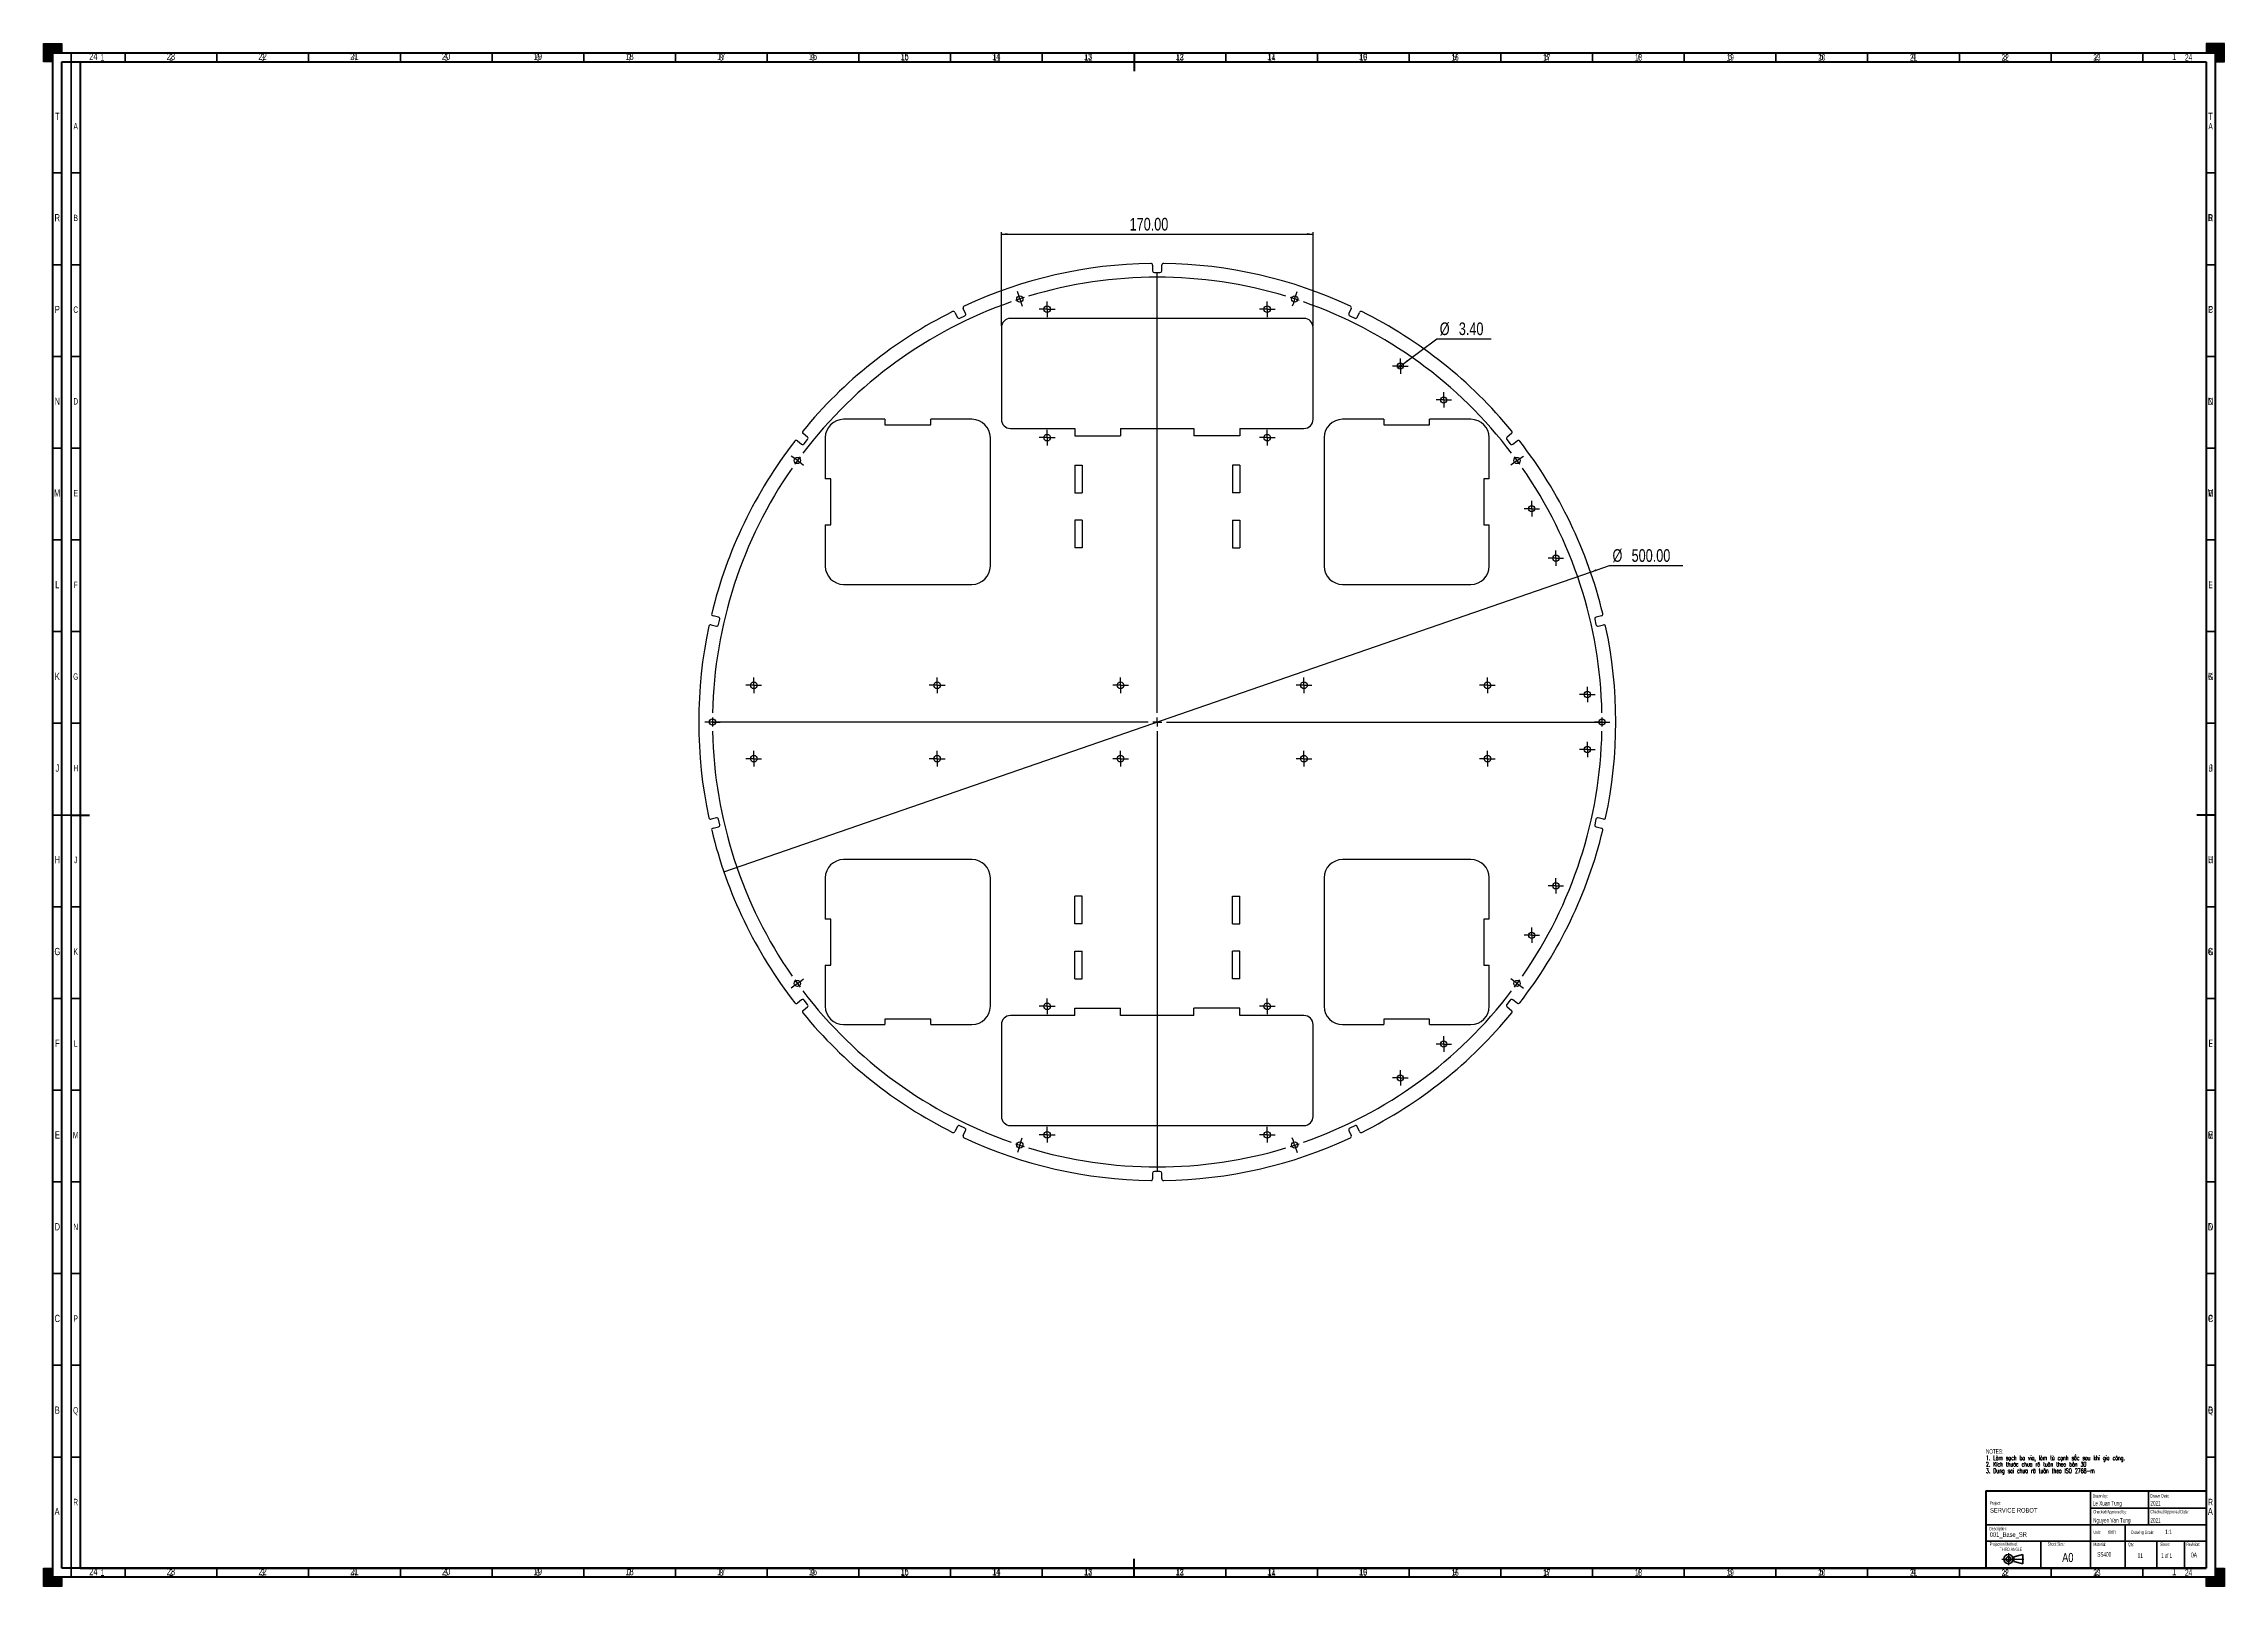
# Model space of a CAD drawing. Header units: millimetres. Extents: x 0 to 1189, y 0 to 841.
import ezdxf

# ---------------------------------------------------------------- set-up
doc = ezdxf.new("R2010")
doc.units = ezdxf.units.MM
doc.layers.add('BORDER', color=7, linetype='Continuous')
doc.layers.add('TRIM', color=7, linetype='Continuous')
doc.styles.add('SLDTEXTSTYLE0', font='TXT', dxfattribs={"width": 0.605})
doc.styles.add('SLDTEXTSTYLE1', font='TXT', dxfattribs={"width": 0.57})
doc.styles.add('SLDTEXTSTYLE2', font='TXT', dxfattribs={"width": 0.75})
doc.styles.add('SLDTEXTSTYLE3', font='TXT', dxfattribs={"width": 0.605, "bigfont": 'bigfont'})
doc.dimstyles.new('SLDDIMSTYLE0', dxfattribs={"dimtxt": 6.879167, "dimasz": 3.302, "dimexe": 0, "dimexo": 0.0625, "dimgap": 1.719792, "dimtad": 0, "dimtih": 1, "dimtoh": 1, "dimrnd": 1e-09, "dimzin": 4, "dimdsep": 46, "dimtxsty": 'SLDTEXTSTYLE2', "dimblk1": 'NONE', "dimsah": 1, "dimcen": 0, "dimadec": 0, "dimazin": 1, "dimtfac": 1, "dimtmove": 0, "dimatfit": 3, "dimldrblk": 'NONE', "dimfxl": 1, "dimfrac": 2, "dimtolj": 1, "dimtzin": 12, "dimarcsym": 0})
doc.dimstyles.new('SLDDIMSTYLE1', dxfattribs={"dimtxt": 6.879167, "dimasz": 3.302, "dimexe": 0, "dimexo": 0.0625, "dimgap": 1.719792, "dimtad": 1, "dimrnd": 1e-09, "dimzin": 4, "dimdsep": 46, "dimtxsty": 'SLDTEXTSTYLE2', "dimsah": 1, "dimcen": 0.09, "dimadec": 0, "dimazin": 1, "dimtfac": 1, "dimtofl": 0, "dimtmove": 0, "dimatfit": 3, "dimfxl": 1, "dimfrac": 2, "dimtolj": 1, "dimtzin": 12, "dimarcsym": 0})
doc.dimstyles.new('SLDDIMSTYLE2', dxfattribs={"dimtxt": 6.879167, "dimasz": 3.302, "dimexe": 0, "dimexo": 0.0625, "dimgap": 1.719792, "dimtad": 0, "dimtih": 1, "dimtoh": 1, "dimrnd": 1e-09, "dimzin": 4, "dimdsep": 46, "dimtxsty": 'SLDTEXTSTYLE2', "dimblk1": 'NONE', "dimsah": 1, "dimcen": 0, "dimadec": 0, "dimazin": 1, "dimtfac": 1, "dimtmove": 0, "dimatfit": 3, "dimldrblk": 'NONE', "dimfxl": 1, "dimfrac": 2, "dimtolj": 1, "dimtzin": 12, "dimarcsym": 0})

msp = doc.modelspace()

# ---------------------------------------------------------------- texts
at = {"color": 7, "linetype": 'Continuous', "lineweight": 0, "attachment_point": 2, "style": 'SLDTEXTSTYLE2'}
for s, insert, char_height in [('24', (27.17, 836.06), 3.9688), ('23', (69.42, 836.06), 3.9688), ('22', (119.42, 836.06), 3.9688), ('21', (169.42, 836.06), 3.9688), ('20', (219.42, 836.06), 3.9688), ('19', (269.42, 836.06), 3.9688), ('18', (319.42, 836.06), 3.9688), ('17', (369.42, 836.06), 3.9688), ('16', (419.42, 836.06), 3.9688), ('15', (469.42, 836.06), 3.9688), ('14', (519.42, 836.06), 3.9688), ('13', (569.42, 836.06), 3.9688), ('12', (619.42, 836.06), 3.9688), ('11', (669.42, 836.06), 3.9688), ('10', (719.42, 836.06), 3.9688), ('9', (769.46, 836.06), 3.969), ('8', (819.46, 836.06), 3.969), ('7', (869.46, 836.06), 3.969), ('6', (919.46, 836.06), 3.969), ('5', (969.46, 836.06), 3.969), ('4', (1019.46, 836.06), 3.969), ('3', (1069.46, 836.06), 3.969), ('2', (1119.46, 836.06), 3.969), ('1', (1161.71, 836.06), 3.969), ('T', (7.488, 803.31), 3.969), ('T', (1181.488, 803.31), 3.969), ('R', (7.444, 748.06), 3.969), ('R', (1181.444, 748.06), 3.969), ('P', (7.485, 698.06), 3.969), ('P', (1181.485, 698.06), 3.969), ('N', (7.464, 648.06), 3.969), ('N', (1181.464, 648.06), 3.969), ('M', (7.362, 598.06), 3.969), ('M', (1181.362, 598.06), 3.969), ('L', (7.455, 548.06), 3.969), ('L', (1181.455, 548.06), 3.969), ('K', (7.489, 498.06), 3.969), ('K', (1181.489, 498.06), 3.969), ('J', (7.465, 448.06), 3.969), ('J', (1181.465, 448.06), 3.969), ('H', (7.49, 398.06), 3.969), ('H', (1181.49, 398.06), 3.969), ('G', (7.487, 348.06), 3.969), ('G', (1181.487, 348.06), 3.969), ('F', (7.458, 298.06), 3.969), ('F', (1181.458, 298.06), 3.969), ('E', (7.508, 248.06), 3.969), ('E', (1181.508, 248.06), 3.969), ('D', (7.453, 198.06), 3.969), ('D', (1181.453, 198.06), 3.969), ('C', (7.459, 148.06), 3.969), ('C', (1181.459, 148.06), 3.969), ('B', (7.471, 98.06), 3.969), ('B', (1181.471, 98.06), 3.969), ('A', (7.34, 42.81), 3.969), ('A', (1181.34, 42.81), 3.969), ('24', (27.17, 10.06), 3.9688), ('23', (69.42, 10.06), 3.9688), ('22', (119.42, 10.06), 3.9688), ('21', (169.42, 10.06), 3.9688), ('20', (219.42, 10.06), 3.9688), ('19', (269.42, 10.06), 3.9688), ('18', (319.42, 10.06), 3.9688), ('17', (369.42, 10.06), 3.9688), ('16', (419.42, 10.06), 3.9688), ('15', (469.42, 10.06), 3.9688), ('14', (519.42, 10.06), 3.9688), ('13', (569.42, 10.06), 3.9688), ('12', (619.42, 10.06), 3.9688), ('11', (669.42, 10.06), 3.9688), ('10', (719.42, 10.06), 3.9688), ('9', (769.46, 10.06), 3.969), ('8', (819.46, 10.06), 3.969), ('7', (869.46, 10.06), 3.969), ('6', (919.46, 10.06), 3.969), ('5', (969.46, 10.06), 3.969), ('4', (1019.46, 10.06), 3.969), ('3', (1069.46, 10.06), 3.969), ('2', (1119.46, 10.06), 3.969), ('1', (1161.71, 10.06), 3.969)]:
    msp.add_mtext(s, dxfattribs=dict(at, insert=insert, char_height=char_height))
at = {"layer": 'BORDER', "color": 7, "char_height": 3.5, "attachment_point": 2, "style": 'SLDTEXTSTYLE0'}
for s, insert in [('1', (32.063, 835.239)), ('2', (69.5, 835.239)), ('3', (119.502, 835.236)), ('4', (169.494, 835.236)), ('5', (219.5, 835.236)), ('6', (269.501, 835.236)), ('7', (319.504, 835.236)), ('8', (369.501, 835.236)), ('9', (419.501, 835.236)), ('10', (469.566, 835.236)), ('11', (519.627, 835.236)), ('12', (569.563, 835.236)), ('13', (619.566, 835.236)), ('14', (669.557, 835.274)), ('15', (719.564, 835.274)), ('16', (769.564, 835.274)), ('17', (819.567, 835.274)), ('18', (869.564, 835.274)), ('19', (919.565, 835.274)), ('20', (969.502, 835.274)), ('21', (1019.563, 835.274)), ('22', (1069.5, 835.274)), ('23', (1119.502, 835.274)), ('24', (1169.494, 835.274)), ('A', (17.481, 797.739)), ('A', (1181.481, 797.739)), ('B', (17.52, 747.739)), ('B', (1181.52, 747.739)), ('C', (17.487, 697.739)), ('C', (1181.487, 697.739)), ('D', (17.499, 647.739)), ('D', (1181.499, 647.739)), ('E', (17.522, 597.739)), ('E', (1181.522, 597.739)), ('F', (17.492, 547.739)), ('F', (1181.492, 547.739)), ('G', (17.471, 497.739)), ('G', (1181.471, 497.739)), ('H', (17.509, 447.739)), ('H', (1181.509, 447.739)), ('J', (17.531, 397.739)), ('J', (1181.531, 397.739)), ('K', (17.505, 347.739)), ('K', (1181.505, 347.739)), ('L', (17.508, 297.739)), ('L', (1181.508, 297.739)), ('M', (17.456, 247.739)), ('M', (1181.456, 247.739)), ('N', (17.507, 197.739)), ('N', (1181.507, 197.739)), ('P', (17.518, 147.739)), ('P', (1181.518, 147.739)), ('Q', (17.46, 97.739)), ('Q', (1181.46, 97.739)), ('R', (17.488, 47.739)), ('R', (1181.488, 47.739)), ('1', (32.063, 9.239)), ('2', (69.5, 9.239)), ('3', (119.502, 9.267)), ('4', (169.494, 9.221)), ('5', (219.5, 9.271)), ('6', (269.501, 9.221)), ('7', (319.504, 9.271)), ('8', (369.501, 9.271)), ('9', (419.501, 9.221)), ('10', (469.566, 9.221)), ('11', (519.627, 9.271)), ('12', (569.563, 9.275)), ('13', (619.566, 9.292)), ('14', (669.557, 9.236)), ('15', (719.564, 9.292)), ('16', (769.564, 9.291)), ('17', (819.567, 9.232)), ('18', (869.564, 9.257)), ('19', (919.565, 9.257)), ('20', (969.502, 9.257)), ('21', (1019.563, 9.257)), ('22', (1069.5, 9.231)), ('23', (1119.502, 9.231)), ('24', (1169.494, 9.231))]:
    msp.add_mtext(s, dxfattribs=dict(at, insert=insert))
at = {"layer": 'BORDER'}
for s, insert, char_height, attachment_point, style in [('Drawn by:', (1117.254, 50.222), 1.8, 1, 'SLDTEXTSTYLE0'), ('Drawn Date:', (1148.649, 50.285), 1.85208, 1, 'SLDTEXTSTYLE0'), ('Project:', (1061.006, 46.327), 1.8, 1, 'SLDTEXTSTYLE0'), ('SERVICE ROBOT', (1061.234, 42.727), 2.5, 1, 'SLDTEXTSTYLE2'), ('Le Xuan Tung', (1117.254, 46.561), 2.5, 1, 'SLDTEXTSTYLE0'), ('Checked/Approved by:', (1117.442, 41.578), 1.8, 1, 'SLDTEXTSTYLE0'), ('Nguyen Van Tung', (1117.442, 37.248), 2.5, 1, 'SLDTEXTSTYLE0'), ('Checked/Approved Date:', (1148.649, 41.64), 1.85208, 1, 'SLDTEXTSTYLE0'), ('2021', (1148.649, 46.561), 2.5, 1, 'SLDTEXTSTYLE0'), ('2021', (1148.649, 37.248), 2.5, 1, 'SLDTEXTSTYLE0'), ('Description:', (1060.904, 32.384), 1.8, 1, 'SLDTEXTSTYLE0'), ('001_Base_SR', (1061.083, 29.503), 2.5, 1, 'SLDTEXTSTYLE2'), ('Sheet Size:', (1097.264, 23.987), 1.8, 2, 'SLDTEXTSTYLE0'), ('Material:', (1117.613, 23.844), 1.8, 1, 'SLDTEXTSTYLE0'), ('Unit:', (1117.646, 30.373), 1.8521, 1, 'SLDTEXTSTYLE0'), ('mm', (1125.567, 31.004), 2.5, 1, 'SLDTEXTSTYLE0'), ('Qty:', (1136.484, 23.844), 1.8, 1, 'SLDTEXTSTYLE0'), ('Drawing Scale:', (1138.172, 30.373), 1.85208, 1, 'SLDTEXTSTYLE0'), ('Sheet:', (1153.947, 23.844), 1.8, 1, 'SLDTEXTSTYLE0'), ('1:1', (1156.776, 31.004), 2.5, 1, 'SLDTEXTSTYLE0'), ('Revision:', (1168.356, 23.844), 1.8, 1, 'SLDTEXTSTYLE0'), ('A0', (1103.619, 18.24), 5, 2, 'SLDTEXTSTYLE2'), ('SS400', (1119.705, 18.697), 2.5, 1, 'SLDTEXTSTYLE0'), ('01', (1141.727, 18.033), 2.5, 1, 'SLDTEXTSTYLE0'), ('1 of 1', (1154.537, 18.033), 2.5, 1, 'SLDTEXTSTYLE1'), ('0A', (1170.811, 18.449), 2.6458, 1, 'SLDTEXTSTYLE0')]:
    msp.add_mtext(s, dxfattribs=dict(at, insert=insert, char_height=char_height, attachment_point=attachment_point, style=style))

# ---------------------------------------------------------------- blocks, each defined once
blk = doc.blocks.new('SW_NOTE_0')
at = {"layer": 'BORDER', "color": 0, "char_height": 1.8, "attachment_point": 1, "style": 'SLDTEXTSTYLE0'}
for s, insert in [('Projection Method:', (0, 2.3)), ('THIRD ANGLE', (5.4, -0.5))]:
    blk.add_mtext(s, dxfattribs=dict(at, insert=insert))
blk = doc.blocks.new('SW_NOTE_1')
at = {"layer": 'BORDER', "color": 0, "char_height": 2.5, "attachment_point": 1}
for s, insert, style in [('NOTES:', (0, 3.2), 'SLDTEXTSTYLE0'), ('1. Làm sạch ba via, làm tù cạnh sắc sau khi gia công.', (0, -0.3), 'SLDTEXTSTYLE3'), ('2. Kích thước chưa rõ tuân theo bản 3D', (0, -3.8), 'SLDTEXTSTYLE3'), ('3. Dung sai chưa rõ tuân theo ISO 2768-m', (0, -7.3), 'SLDTEXTSTYLE3')]:
    blk.add_mtext(s, dxfattribs=dict(at, insert=insert, style=style))
blk = doc.blocks.new('_D')
at = {"layer": 'BORDER'}
for p, q in [((370.9, 389.5), (843.4, 552.9)), ((843.4, 552.9), (853.8, 556.5)), ((853.8, 556.5), (893.8, 556.5))]:
    blk.add_line(p, q, dxfattribs=at)
blk.add_solid([(843.4, 552.9), (846.7, 553.5), (846.4, 554.5)], dxfattribs=at)
at = {"layer": 'BORDER', "char_height": 6.88, "attachment_point": 1, "style": 'SLDTEXTSTYLE2'}
for s, insert in [('%%c', (855.4, 565.4)), ('500.00', (865.8, 565.4))]:
    blk.add_mtext(s, dxfattribs=dict(at, insert=insert))
blk = doc.blocks.new('_NONE')
blk = doc.blocks.new('_D_1')
at = {"layer": 'BORDER'}
for p, q in [((522.2, 687.2), (522.2, 738.2)), ((522.2, 737.2), (692.2, 737.2)), ((692.2, 687.2), (692.2, 738.2))]:
    blk.add_line(p, q, dxfattribs=at)
for points in [[(522.2, 737.2), (525.5, 736.7), (525.5, 737.7)], [(692.2, 737.2), (688.9, 737.7), (688.9, 736.7)]]:
    blk.add_solid(points, dxfattribs=at)
at = {"layer": 'BORDER', "insert": (592.1, 746), "char_height": 6.88, "attachment_point": 1, "style": 'SLDTEXTSTYLE2'}
blk.add_mtext('170.00', dxfattribs=at)
blk = doc.blocks.new('_D_2')
at = {"layer": 'BORDER'}
for p, q in [((741.1, 666.2), (759.6, 680.1)), ((759.6, 680.1), (789.3, 680.1)), ((738.4, 664.2), (741.1, 666.2))]:
    blk.add_line(p, q, dxfattribs=at)
blk.add_solid([(741.1, 666.2), (744, 667.8), (743.4, 668.6)], dxfattribs=at)
at = {"layer": 'BORDER', "char_height": 6.88, "attachment_point": 1, "style": 'SLDTEXTSTYLE2'}
for s, insert in [('%%c', (761.2, 689)), ('3.40', (771.6, 689))]:
    blk.add_mtext(s, dxfattribs=dict(at, insert=insert))
blk = doc.blocks.new('SW_CENTERMARKSYMBOL_0')
at = {"layer": 'BORDER', "color": 0}
for p, q in [((196.2, 147.5), (196.2, 387.5)), ((120.5, 375.5), (120, 377.2)), ((121.2, 373.2), (120.5, 375.5)), ((121.2, 373.2), (122, 370.8)), ((122, 370.8), (122.5, 369.2)), ((270.4, 370.8), (269.8, 369.2)), ((271.1, 373.2), (270.4, 370.8)), ((271.1, 373.2), (271.9, 375.5)), ((271.9, 375.5), (272.4, 377.2)), ((-2, 286.5), (-3.4, 287.5)), ((0, 285.1), (-2, 286.5)), ((392.4, 285.1), (394.4, 286.5)), ((394.4, 286.5), (395.8, 287.5)), ((0, 285.1), (2, 283.6)), ((2, 283.6), (3.4, 282.6)), ((390.4, 283.6), (389, 282.6)), ((392.4, 285.1), (390.4, 283.6)), ((196.2, 142.5), (196.2, 145)), ((-48.8, 142.5), (-50.5, 142.5)), ((191.2, 142.5), (-48.8, 142.5)), ((-46.3, 142.5), (-48.8, 142.5)), ((-46.3, 142.5), (-43.8, 142.5)), ((-43.8, 142.5), (-42.1, 142.5)), ((196.2, 142.5), (193.7, 142.5)), ((196.2, 142.5), (196.2, 140)), ((196.2, 142.5), (198.7, 142.5)), ((196.2, 137.5), (196.2, -102.5)), ((201.2, 142.5), (441.2, 142.5)), ((436.2, 142.5), (434.5, 142.5)), ((438.7, 142.5), (436.2, 142.5)), ((438.7, 142.5), (441.2, 142.5)), ((441.2, 142.5), (442.9, 142.5)), ((0, 0), (-2, -1.5)), ((0, 0), (2, 1.5)), ((2, 1.5), (3.4, 2.5)), ((390.4, 1.5), (389, 2.5)), ((392.4, 0), (390.4, 1.5)), ((392.4, 0), (394.4, -1.5)), ((-2, -1.5), (-3.4, -2.5)), ((394.4, -1.5), (395.8, -2.5)), ((120.5, -90.5), (120, -92.1)), ((121.2, -88.1), (120.5, -90.5)), ((121.2, -88.1), (122, -85.7)), ((122, -85.7), (122.5, -84.1)), ((270.4, -85.7), (269.8, -84.1)), ((271.1, -88.1), (270.4, -85.7)), ((271.1, -88.1), (271.9, -90.5)), ((271.9, -90.5), (272.4, -92.1))]:
    blk.add_line(p, q, dxfattribs=at)
for start, end in [(73.1814, 106.8186), (109.1814, 142.8186), (108, 108.5907), (107.4093, 108), (72, 72.5907), (71.4093, 72), (37.1814, 70.8186), (143.4093, 144), (36, 36.5907), (145.1814, 178.8186), (144, 144.5907), (35.4093, 36), (1.1814, 34.8186), (179.4093, 180), (0, 0.5907), (180, 180.5907), (181.1814, 214.8186), (325.1814, 358.8186), (359.4093, 0), (215.4093, 216), (324, 324.5907), (216, 216.5907), (217.1814, 250.8186), (289.1814, 322.8186), (323.4093, 324), (251.4093, 252), (252, 252.5907), (253.1814, 286.8186), (287.4093, 288), (288, 288.5907)]:
    blk.add_arc((196.2, 142.5), 242.5, start, end, dxfattribs=at)
blk = doc.blocks.new('SW_CENTERMARKSYMBOL_1')
at = {"layer": 'BORDER', "color": 0}
for p, q in [((-2.5, 0), (-4.2, 0)), ((0, 0), (-2.5, 0)), ((0, 2.5), (0, 4.2)), ((0, 0), (0, 2.5)), ((0, 0), (0, -2.5)), ((0, 0), (2.5, 0)), ((2.5, 0), (4.2, 0)), ((0, -2.5), (0, -4.2))]:
    blk.add_line(p, q, dxfattribs=at)
blk = doc.blocks.new('SW_CENTERMARKSYMBOL_2')
at = {"layer": 'BORDER', "color": 0}
for p, q in [((-2.5, 0), (-4.2, 0)), ((0, 0), (-2.5, 0)), ((0, 2.5), (0, 4.2)), ((0, 0), (0, 2.5)), ((0, 0), (0, -2.5)), ((0, 0), (2.5, 0)), ((2.5, 0), (4.2, 0)), ((0, -2.5), (0, -4.2))]:
    blk.add_line(p, q, dxfattribs=at)
blk = doc.blocks.new('SW_CENTERMARKSYMBOL_3')
at = {"layer": 'BORDER', "color": 0}
for p, q in [((-2.5, 0), (-4.2, 0)), ((0, 0), (-2.5, 0)), ((0, 2.5), (0, 4.2)), ((0, 0), (0, 2.5)), ((0, 0), (0, -2.5)), ((0, 0), (2.5, 0)), ((2.5, 0), (4.2, 0)), ((0, -2.5), (0, -4.2))]:
    blk.add_line(p, q, dxfattribs=at)
blk = doc.blocks.new('SW_CENTERMARKSYMBOL_4')
at = {"layer": 'BORDER', "color": 0}
for p, q in [((-2.5, 0), (-4.2, 0)), ((0, 0), (-2.5, 0)), ((0, 2.5), (0, 4.2)), ((0, 0), (0, 2.5)), ((0, 0), (0, -2.5)), ((0, 0), (2.5, 0)), ((2.5, 0), (4.2, 0)), ((0, -2.5), (0, -4.2))]:
    blk.add_line(p, q, dxfattribs=at)
blk = doc.blocks.new('SW_CENTERMARKSYMBOL_5')
at = {"layer": 'BORDER', "color": 0}
for p, q in [((-2.5, 0), (-4.2, 0)), ((0, 0), (-2.5, 0)), ((0, 2.5), (0, 4.2)), ((0, 0), (0, 2.5)), ((0, 0), (0, -2.5)), ((0, 0), (2.5, 0)), ((2.5, 0), (4.2, 0)), ((0, -2.5), (0, -4.2))]:
    blk.add_line(p, q, dxfattribs=at)
blk = doc.blocks.new('SW_CENTERMARKSYMBOL_6')
at = {"layer": 'BORDER', "color": 0}
for p, q in [((-2.5, 0), (-4.2, 0)), ((0, 0), (-2.5, 0)), ((0, 2.5), (0, 4.2)), ((0, 0), (0, 2.5)), ((0, 0), (0, -2.5)), ((0, 0), (2.5, 0)), ((2.5, 0), (4.2, 0)), ((0, -2.5), (0, -4.2))]:
    blk.add_line(p, q, dxfattribs=at)
blk = doc.blocks.new('SW_CENTERMARKSYMBOL_7')
at = {"layer": 'BORDER', "color": 0}
for p, q in [((-2.5, 0), (-4.2, 0)), ((0, 0), (-2.5, 0)), ((0, 2.5), (0, 4.2)), ((0, 0), (0, 2.5)), ((0, 0), (0, -2.5)), ((0, 0), (2.5, 0)), ((2.5, 0), (4.2, 0)), ((0, -2.5), (0, -4.2))]:
    blk.add_line(p, q, dxfattribs=at)
blk = doc.blocks.new('SW_CENTERMARKSYMBOL_8')
at = {"layer": 'BORDER', "color": 0}
for p, q in [((-2.5, 0), (-4.2, 0)), ((0, 0), (-2.5, 0)), ((0, 2.5), (0, 4.2)), ((0, 0), (0, 2.5)), ((0, 0), (0, -2.5)), ((0, 0), (2.5, 0)), ((2.5, 0), (4.2, 0)), ((0, -2.5), (0, -4.2))]:
    blk.add_line(p, q, dxfattribs=at)
blk = doc.blocks.new('SW_CENTERMARKSYMBOL_9')
at = {"layer": 'BORDER', "color": 0}
for p, q in [((-2.5, 0), (-4.2, 0)), ((0, 0), (-2.5, 0)), ((0, 2.5), (0, 4.2)), ((0, 0), (0, 2.5)), ((0, 0), (0, -2.5)), ((0, 0), (2.5, 0)), ((2.5, 0), (4.2, 0)), ((0, -2.5), (0, -4.2))]:
    blk.add_line(p, q, dxfattribs=at)
blk = doc.blocks.new('SW_CENTERMARKSYMBOL_10')
at = {"layer": 'BORDER', "color": 0}
for p, q in [((-2.5, 0), (-4.2, 0)), ((0, 0), (-2.5, 0)), ((0, 2.5), (0, 4.2)), ((0, 0), (0, 2.5)), ((0, 0), (0, -2.5)), ((0, 0), (2.5, 0)), ((2.5, 0), (4.2, 0)), ((0, -2.5), (0, -4.2))]:
    blk.add_line(p, q, dxfattribs=at)
blk = doc.blocks.new('SW_CENTERMARKSYMBOL_11')
at = {"layer": 'BORDER', "color": 0}
for p, q in [((-2.5, 0), (-4.3, 0)), ((0, 0), (-2.5, 0)), ((0, 2.5), (0, 4.3)), ((0, 0), (0, 2.5)), ((0, 0), (0, -2.5)), ((0, 0), (2.5, 0)), ((2.5, 0), (4.3, 0)), ((0, -2.5), (0, -4.3))]:
    blk.add_line(p, q, dxfattribs=at)
blk = doc.blocks.new('SW_CENTERMARKSYMBOL_12')
at = {"layer": 'BORDER', "color": 0}
for p, q in [((-2.5, 0), (-4.3, 0)), ((0, 0), (-2.5, 0)), ((0, 2.5), (0, 4.3)), ((0, 0), (0, 2.5)), ((0, 0), (0, -2.5)), ((0, 0), (2.5, 0)), ((2.5, 0), (4.3, 0)), ((0, -2.5), (0, -4.3))]:
    blk.add_line(p, q, dxfattribs=at)
blk = doc.blocks.new('SW_CENTERMARKSYMBOL_13')
at = {"layer": 'BORDER', "color": 0}
for p, q in [((-2.5, 0), (-4.3, 0)), ((0, 0), (-2.5, 0)), ((0, 2.5), (0, 4.3)), ((0, 0), (0, 2.5)), ((0, 0), (0, -2.5)), ((0, 0), (2.5, 0)), ((2.5, 0), (4.3, 0)), ((0, -2.5), (0, -4.3))]:
    blk.add_line(p, q, dxfattribs=at)
blk = doc.blocks.new('SW_CENTERMARKSYMBOL_14')
at = {"layer": 'BORDER', "color": 0}
for p, q in [((-2.5, 0), (-4.3, 0)), ((0, 0), (-2.5, 0)), ((0, 2.5), (0, 4.3)), ((0, 0), (0, 2.5)), ((0, 0), (0, -2.5)), ((0, 0), (2.5, 0)), ((2.5, 0), (4.3, 0)), ((0, -2.5), (0, -4.3))]:
    blk.add_line(p, q, dxfattribs=at)
blk = doc.blocks.new('SW_CENTERMARKSYMBOL_15')
at = {"layer": 'BORDER', "color": 0}
for p, q in [((-2.5, 0), (-4.3, 0)), ((0, 0), (-2.5, 0)), ((0, 2.5), (0, 4.3)), ((0, 0), (0, 2.5)), ((0, 0), (0, -2.5)), ((0, 0), (2.5, 0)), ((2.5, 0), (4.3, 0)), ((0, -2.5), (0, -4.3))]:
    blk.add_line(p, q, dxfattribs=at)
blk = doc.blocks.new('SW_CENTERMARKSYMBOL_16')
at = {"layer": 'BORDER', "color": 0}
for p, q in [((-2.5, 0), (-4.3, 0)), ((0, 0), (-2.5, 0)), ((0, 2.5), (0, 4.3)), ((0, 0), (0, 2.5)), ((0, 0), (0, -2.5)), ((0, 0), (2.5, 0)), ((2.5, 0), (4.3, 0)), ((0, -2.5), (0, -4.3))]:
    blk.add_line(p, q, dxfattribs=at)
blk = doc.blocks.new('SW_CENTERMARKSYMBOL_17')
at = {"layer": 'BORDER', "color": 0}
for p, q in [((-2.5, 0), (-4.3, 0)), ((0, 0), (-2.5, 0)), ((0, 2.5), (0, 4.3)), ((0, 0), (0, 2.5)), ((0, 0), (0, -2.5)), ((0, 0), (2.5, 0)), ((2.5, 0), (4.3, 0)), ((0, -2.5), (0, -4.3))]:
    blk.add_line(p, q, dxfattribs=at)
blk = doc.blocks.new('SW_CENTERMARKSYMBOL_18')
at = {"layer": 'BORDER', "color": 0}
for p, q in [((-2.5, 0), (-4.3, 0)), ((0, 0), (-2.5, 0)), ((0, 2.5), (0, 4.3)), ((0, 0), (0, 2.5)), ((0, 0), (0, -2.5)), ((0, 0), (2.5, 0)), ((2.5, 0), (4.3, 0)), ((0, -2.5), (0, -4.3))]:
    blk.add_line(p, q, dxfattribs=at)
blk = doc.blocks.new('SW_CENTERMARKSYMBOL_19')
at = {"layer": 'BORDER', "color": 0}
for p, q in [((-2.5, 0), (-4.3, 0)), ((0, 0), (-2.5, 0)), ((0, 2.5), (0, 4.3)), ((0, 0), (0, 2.5)), ((0, 0), (0, -2.5)), ((0, 0), (2.5, 0)), ((2.5, 0), (4.3, 0)), ((0, -2.5), (0, -4.3))]:
    blk.add_line(p, q, dxfattribs=at)
blk = doc.blocks.new('SW_CENTERMARKSYMBOL_20')
at = {"layer": 'BORDER', "color": 0}
for p, q in [((-2.5, 0), (-4.3, 0)), ((0, 0), (-2.5, 0)), ((0, 2.5), (0, 4.3)), ((0, 0), (0, 2.5)), ((0, 0), (0, -2.5)), ((0, 0), (2.5, 0)), ((2.5, 0), (4.3, 0)), ((0, -2.5), (0, -4.3))]:
    blk.add_line(p, q, dxfattribs=at)
blk = doc.blocks.new('SW_CENTERMARKSYMBOL_21')
at = {"layer": 'BORDER', "color": 0}
for p, q in [((-2.5, 0), (-4.3, 0)), ((0, 0), (-2.5, 0)), ((0, 2.5), (0, 4.3)), ((0, 0), (0, 2.5)), ((0, 0), (0, -2.5)), ((0, 0), (2.5, 0)), ((2.5, 0), (4.3, 0)), ((0, -2.5), (0, -4.3))]:
    blk.add_line(p, q, dxfattribs=at)
blk = doc.blocks.new('SW_CENTERMARKSYMBOL_22')
at = {"layer": 'BORDER', "color": 0}
for p, q in [((-2.5, 0), (-4.3, 0)), ((0, 0), (-2.5, 0)), ((0, 2.5), (0, 4.3)), ((0, 0), (0, 2.5)), ((0, 0), (0, -2.5)), ((0, 0), (2.5, 0)), ((2.5, 0), (4.3, 0)), ((0, -2.5), (0, -4.3))]:
    blk.add_line(p, q, dxfattribs=at)
blk = doc.blocks.new('SW_CENTERMARKSYMBOL_23')
at = {"layer": 'BORDER', "color": 0}
for p, q in [((-2.5, 0), (-4.3, 0)), ((0, 0), (-2.5, 0)), ((0, 2.5), (0, 4.3)), ((0, 0), (0, 2.5)), ((0, 0), (0, -2.5)), ((0, 0), (2.5, 0)), ((2.5, 0), (4.3, 0)), ((0, -2.5), (0, -4.3))]:
    blk.add_line(p, q, dxfattribs=at)
blk = doc.blocks.new('SW_CENTERMARKSYMBOL_24')
at = {"layer": 'BORDER', "color": 0}
for p, q in [((-2.5, 0), (-4.3, 0)), ((0, 0), (-2.5, 0)), ((0, 2.5), (0, 4.3)), ((0, 0), (0, 2.5)), ((0, 0), (0, -2.5)), ((0, 0), (2.5, 0)), ((2.5, 0), (4.3, 0)), ((0, -2.5), (0, -4.3))]:
    blk.add_line(p, q, dxfattribs=at)
blk = doc.blocks.new('SW_CENTERMARKSYMBOL_25')
at = {"layer": 'BORDER', "color": 0}
for p, q in [((-2.5, 0), (-4.3, 0)), ((0, 0), (-2.5, 0)), ((0, 2.5), (0, 4.3)), ((0, 0), (0, 2.5)), ((0, 0), (0, -2.5)), ((0, 0), (2.5, 0)), ((2.5, 0), (4.3, 0)), ((0, -2.5), (0, -4.3))]:
    blk.add_line(p, q, dxfattribs=at)
blk = doc.blocks.new('SW_CENTERMARKSYMBOL_26')
at = {"layer": 'BORDER', "color": 0}
for p, q in [((-2.5, 0), (-4.3, 0)), ((0, 0), (-2.5, 0)), ((0, 2.5), (0, 4.3)), ((0, 0), (0, 2.5)), ((0, 0), (0, -2.5)), ((0, 0), (2.5, 0)), ((2.5, 0), (4.3, 0)), ((0, -2.5), (0, -4.3))]:
    blk.add_line(p, q, dxfattribs=at)
blk = doc.blocks.new('SW_CENTERMARKSYMBOL_27')
at = {"layer": 'BORDER', "color": 0}
for p, q in [((-2.5, 0), (-4.3, 0)), ((0, 0), (-2.5, 0)), ((0, 2.5), (0, 4.3)), ((0, 0), (0, 2.5)), ((0, 0), (0, -2.5)), ((0, 0), (2.5, 0)), ((2.5, 0), (4.3, 0)), ((0, -2.5), (0, -4.3))]:
    blk.add_line(p, q, dxfattribs=at)
blk = doc.blocks.new('SW_CENTERMARKSYMBOL_28')
at = {"layer": 'BORDER', "color": 0}
for p, q in [((-2.5, 0), (-4.3, 0)), ((0, 0), (-2.5, 0)), ((0, 2.5), (0, 4.3)), ((0, 0), (0, 2.5)), ((0, 0), (0, -2.5)), ((0, 0), (2.5, 0)), ((2.5, 0), (4.3, 0)), ((0, -2.5), (0, -4.3))]:
    blk.add_line(p, q, dxfattribs=at)

# ---------------------------------------------------------------- dimensions: what is measured, and where the dimension line sits
at = {"layer": 'BORDER'}
dim = msp.add_linear_dim(base=(692.171, 737.181), p1=(522.171, 686.206), p2=(692.171, 686.206), dimstyle='SLDDIMSTYLE1', dxfattribs=at)
dim.commit()
dim.dimension.update_dxf_attribs({"geometry": '_D_1', "text_midpoint": (606.113, 737.181), "dimtype": 160})
for p1, p2, dimstyle, picture, middle in [((738.365, 664.208), (741.083, 666.25), 'SLDDIMSTYLE2', '_D_2', (775.255, 685.743)), ((370.91, 389.471), (843.433, 552.94), 'SLDDIMSTYLE0', '_D', (874.6, 562.142))]:
    dim = msp.add_diameter_dim_2p(p1=p1, p2=p2, dimstyle=dimstyle, dxfattribs=at)
    dim.commit()
    dim.dimension.update_dxf_attribs({"geometry": picture, "text_midpoint": middle, "dimtype": 163})

# ---------------------------------------------------------------- hatches: boundary and pattern name
at = {"layer": 'TRIM'}
for points in [[(0, 831), (5, 831), (5, 836), (10, 836), (10, 841), (0, 841)], [(1184, 836), (1184, 831), (1189, 831), (1189, 841), (1179, 841), (1179, 836)], [(10, 0), (10, 5), (5, 5), (5, 10), (0, 10), (0, 0)], [(1189, 10), (1184, 10), (1184, 5), (1179, 5), (1179, 0), (1189, 0)]]:
    msp.add_hatch(color=256, dxfattribs=at).paths.add_polyline_path(points, flags=0)

# ---------------------------------------------------------------- linework, layer by layer
at = {"color": 7, "linetype": 'Continuous', "lineweight": 70}
for p, q in [((5, 5), (5, 836)), ((5, 836), (1184, 836)), ((1184, 836), (1184, 5)), ((10, 10), (10, 831)), ((10, 831), (1179, 831)), ((1179, 831), (1179, 10)), ((1184, 5), (5, 5)), ((1179, 10), (10, 10))]:
    msp.add_line(p, q, dxfattribs=at)
at = {"color": 7, "linetype": 'Continuous', "lineweight": 35}
for p, q in [((44.5, 831), (44.5, 836)), ((94.5, 831), (94.5, 836)), ((144.5, 831), (144.5, 836)), ((194.5, 831), (194.5, 836)), ((244.5, 831), (244.5, 836)), ((294.5, 831), (294.5, 836)), ((344.5, 831), (344.5, 836)), ((394.5, 831), (394.5, 836)), ((444.5, 831), (444.5, 836)), ((494.5, 831), (494.5, 836)), ((544.5, 831), (544.5, 836)), ((594.5, 836.001), (594.5, 825.999)), ((594.5, 831), (594.5, 836)), ((644.5, 831), (644.5, 836)), ((694.5, 831), (694.5, 836)), ((744.5, 831), (744.5, 836)), ((794.5, 831), (794.5, 836)), ((844.5, 831), (844.5, 836)), ((894.5, 831), (894.5, 836)), ((944.5, 831), (944.5, 836)), ((994.5, 831), (994.5, 836)), ((1044.5, 831), (1044.5, 836)), ((1094.5, 831), (1094.5, 836)), ((1144.5, 831), (1144.5, 836)), ((10, 770.5), (5, 770.5)), ((1179, 770.5), (1184, 770.5)), ((10, 720.5), (5, 720.5)), ((1179, 720.5), (1184, 720.5)), ((10, 670.5), (5, 670.5)), ((1179, 670.5), (1184, 670.5)), ((10, 620.5), (5, 620.5)), ((1179, 620.5), (1184, 620.5)), ((10, 570.5), (5, 570.5)), ((1179, 570.5), (1184, 570.5)), ((10, 520.5), (5, 520.5)), ((1179, 520.5), (1184, 520.5)), ((10, 470.5), (5, 470.5)), ((1179, 470.5), (1184, 470.5)), ((4.999, 420.5), (15.001, 420.5)), ((10, 420.5), (5, 420.5)), ((1184.001, 420.5), (1173.999, 420.5)), ((1179, 420.5), (1184, 420.5)), ((10, 370.5), (5, 370.5)), ((1179, 370.5), (1184, 370.5)), ((10, 320.5), (5, 320.5)), ((1179, 320.5), (1184, 320.5)), ((10, 270.5), (5, 270.5)), ((1179, 270.5), (1184, 270.5)), ((10, 220.5), (5, 220.5)), ((1179, 220.5), (1184, 220.5)), ((10, 170.5), (5, 170.5)), ((1179, 170.5), (1184, 170.5)), ((10, 120.5), (5, 120.5)), ((1179, 120.5), (1184, 120.5)), ((10, 70.5), (5, 70.5)), ((1179, 70.5), (1184, 70.5)), ((594.5, 4.999), (594.5, 15.001)), ((44.5, 10), (44.5, 5)), ((94.5, 10), (94.5, 5)), ((144.5, 10), (144.5, 5)), ((194.5, 10), (194.5, 5)), ((244.5, 10), (244.5, 5)), ((294.5, 10), (294.5, 5)), ((344.5, 10), (344.5, 5)), ((394.5, 10), (394.5, 5)), ((444.5, 10), (444.5, 5)), ((494.5, 10), (494.5, 5)), ((544.5, 10), (544.5, 5)), ((594.5, 10), (594.5, 5)), ((644.5, 10), (644.5, 5)), ((694.5, 10), (694.5, 5)), ((744.5, 10), (744.5, 5)), ((794.5, 10), (794.5, 5)), ((844.5, 10), (844.5, 5)), ((894.5, 10), (894.5, 5)), ((944.5, 10), (944.5, 5)), ((994.5, 10), (994.5, 5)), ((1044.5, 10), (1044.5, 5)), ((1094.5, 10), (1094.5, 5)), ((1144.5, 10), (1144.5, 5))]:
    msp.add_line(p, q, dxfattribs=at)
at = {"color": 7, "linetype": 'Continuous', "lineweight": 25}
for p, q in [((604.671, 720.181), (604.671, 717.206)), ((605.671, 716.206), (608.671, 716.206)), ((609.671, 717.206), (609.671, 720.181)), ((496.893, 694.44), (498.184, 691.759)), ((499.518, 691.292), (502.221, 692.594)), ((502.688, 693.929), (501.398, 696.609)), ((687.171, 691.206), (527.171, 691.206)), ((712.945, 696.609), (711.654, 693.929)), ((712.122, 692.594), (714.824, 691.292)), ((716.159, 691.759), (717.45, 694.44)), ((522.171, 686.206), (522.171, 636.206)), ((692.171, 636.206), (692.171, 686.206)), ((458.671, 636.206), (436.171, 636.206)), ((458.671, 636.206), (458.671, 633.206)), ((458.671, 633.206), (483.671, 633.206)), ((506.171, 636.206), (483.671, 636.206)), ((483.671, 633.206), (483.671, 636.206)), ((527.171, 631.206), (562.171, 631.206)), ((562.171, 631.206), (562.171, 627.206)), ((587.171, 631.206), (587.171, 627.206)), ((587.171, 631.206), (627.171, 631.206)), ((627.171, 631.206), (627.171, 627.206)), ((652.171, 631.206), (652.171, 627.206)), ((652.171, 631.206), (687.171, 631.206)), ((730.671, 636.206), (708.171, 636.206)), ((730.671, 636.206), (730.671, 633.206)), ((730.671, 633.206), (755.671, 633.206)), ((778.171, 636.206), (755.671, 636.206)), ((755.671, 633.206), (755.671, 636.206)), ((410.956, 624.485), (413.282, 622.63)), ((416.4, 626.539), (414.073, 628.394)), ((414.688, 622.788), (416.558, 625.133)), ((426.171, 626.206), (426.171, 603.706)), ((516.171, 556.206), (516.171, 626.206)), ((562.171, 627.206), (587.171, 627.206)), ((652.171, 627.206), (627.171, 627.206)), ((698.171, 626.206), (698.171, 556.206)), ((788.171, 603.706), (788.171, 626.206)), ((797.785, 625.133), (799.655, 622.788)), ((800.27, 628.394), (797.943, 626.539)), ((801.061, 622.63), (803.387, 624.485)), ((562.171, 611.206), (566.171, 611.206)), ((562.171, 611.206), (562.171, 596.206)), ((566.171, 611.206), (566.171, 596.206)), ((648.171, 611.206), (648.171, 596.206)), ((652.171, 611.206), (648.171, 611.206)), ((652.171, 611.206), (652.171, 596.206)), ((429.171, 603.706), (426.171, 603.706)), ((429.171, 578.706), (429.171, 603.706)), ((562.171, 596.206), (566.171, 596.206)), ((652.171, 596.206), (648.171, 596.206)), ((785.171, 603.706), (785.171, 578.706)), ((788.171, 603.706), (785.171, 603.706)), ((426.171, 578.706), (429.171, 578.706)), ((426.171, 578.706), (426.171, 556.206)), ((562.171, 581.206), (562.171, 566.206)), ((566.171, 581.206), (562.171, 581.206)), ((566.171, 581.206), (566.171, 566.206)), ((648.171, 581.206), (648.171, 566.206)), ((648.171, 581.206), (652.171, 581.206)), ((652.171, 581.206), (652.171, 566.206)), ((785.171, 578.706), (788.171, 578.706)), ((788.171, 556.206), (788.171, 578.706)), ((566.171, 566.206), (562.171, 566.206)), ((648.171, 566.206), (652.171, 566.206)), ((436.171, 546.206), (506.171, 546.206)), ((708.171, 546.206), (778.171, 546.206)), ((363.882, 524.171), (366.783, 523.508)), ((367.895, 528.383), (364.995, 529.045)), ((367.98, 524.261), (368.648, 527.186)), ((845.695, 527.186), (846.363, 524.261)), ((849.348, 529.045), (846.447, 528.383)), ((847.56, 523.508), (850.461, 524.171)), ((366.783, 418.903), (363.882, 418.241)), ((368.648, 415.226), (367.98, 418.15)), ((846.363, 418.15), (845.695, 415.226)), ((850.461, 418.241), (847.56, 418.903)), ((364.995, 413.366), (367.895, 414.028)), ((846.447, 414.028), (849.348, 413.366)), ((506.171, 396.206), (436.171, 396.206)), ((778.171, 396.206), (708.171, 396.206)), ((426.171, 386.206), (426.171, 363.706)), ((516.171, 316.206), (516.171, 386.206)), ((698.171, 386.206), (698.171, 316.206)), ((788.171, 363.706), (788.171, 386.206)), ((566.171, 376.206), (562.171, 376.206)), ((562.171, 361.206), (562.171, 376.206)), ((566.171, 361.206), (566.171, 376.206)), ((648.171, 376.206), (652.171, 376.206)), ((648.171, 361.206), (648.171, 376.206)), ((652.171, 361.206), (652.171, 376.206)), ((429.171, 363.706), (426.171, 363.706)), ((429.171, 338.706), (429.171, 363.706)), ((566.171, 361.206), (562.171, 361.206)), ((648.171, 361.206), (652.171, 361.206)), ((785.171, 363.706), (785.171, 338.706)), ((788.171, 363.706), (785.171, 363.706)), ((562.171, 346.206), (566.171, 346.206)), ((562.171, 331.206), (562.171, 346.206)), ((566.171, 331.206), (566.171, 346.206)), ((652.171, 346.206), (648.171, 346.206)), ((648.171, 331.206), (648.171, 346.206)), ((652.171, 331.206), (652.171, 346.206)), ((426.171, 338.706), (429.171, 338.706)), ((426.171, 338.706), (426.171, 316.206)), ((785.171, 338.706), (788.171, 338.706)), ((788.171, 316.206), (788.171, 338.706)), ((562.171, 331.206), (566.171, 331.206)), ((652.171, 331.206), (648.171, 331.206)), ((413.282, 319.782), (410.956, 317.927)), ((414.073, 314.017), (416.4, 315.873)), ((416.558, 317.278), (414.688, 319.623)), ((458.671, 309.206), (458.671, 306.206)), ((483.671, 309.206), (458.671, 309.206)), ((483.671, 306.206), (483.671, 309.206)), ((562.171, 311.206), (527.171, 311.206)), ((562.171, 315.206), (587.171, 315.206)), ((562.171, 311.206), (562.171, 315.206)), ((587.171, 311.206), (587.171, 315.206)), ((627.171, 311.206), (587.171, 311.206)), ((652.171, 315.206), (627.171, 315.206)), ((627.171, 311.206), (627.171, 315.206)), ((652.171, 311.206), (652.171, 315.206)), ((687.171, 311.206), (652.171, 311.206)), ((730.671, 309.206), (730.671, 306.206)), ((755.671, 309.206), (730.671, 309.206)), ((755.671, 306.206), (755.671, 309.206)), ((799.655, 319.623), (797.785, 317.278)), ((797.943, 315.873), (800.27, 314.017)), ((803.387, 317.927), (801.061, 319.782)), ((436.171, 306.206), (458.671, 306.206)), ((483.671, 306.206), (506.171, 306.206)), ((522.171, 306.206), (522.171, 256.206)), ((692.171, 256.206), (692.171, 306.206)), ((708.171, 306.206), (730.671, 306.206)), ((755.671, 306.206), (778.171, 306.206)), ((498.184, 250.652), (496.893, 247.971)), ((502.221, 249.817), (499.518, 251.119)), ((527.171, 251.206), (687.171, 251.206)), ((714.824, 251.119), (712.122, 249.817)), ((717.45, 247.971), (716.159, 250.652)), ((501.398, 245.802), (502.688, 248.483)), ((711.654, 248.483), (712.945, 245.802)), ((608.671, 226.206), (605.671, 226.206)), ((604.671, 225.206), (604.671, 222.23)), ((609.671, 222.23), (609.671, 225.206))]:
    msp.add_line(p, q, dxfattribs=at)
for centre, radius in [((532.235, 701.837), 1.7), ((682.108, 701.837), 1.7), ((547.171, 696.206), 1.8), ((667.171, 696.206), 1.8), ((739.724, 665.229), 1.7), ((763.364, 646.759), 1.7), ((547.171, 626.206), 1.8), ((667.171, 626.206), 1.8), ((410.985, 613.744), 1.7), ((803.358, 613.744), 1.7), ((811.363, 587.486), 1.7), ((824.514, 560.522), 1.7), ((387.171, 491.206), 1.8), ((487.171, 491.206), 1.8), ((587.171, 491.206), 1.8), ((687.171, 491.206), 1.8), ((787.171, 491.206), 1.8), ((841.671, 486.206), 1.7), ((364.671, 471.206), 1.7), ((849.671, 471.206), 1.7), ((387.171, 451.206), 1.8), ((487.171, 451.206), 1.8), ((587.171, 451.206), 1.8), ((687.171, 451.206), 1.8), ((787.171, 451.206), 1.8), ((841.671, 456.206), 1.7), ((824.514, 381.889), 1.7), ((811.363, 354.926), 1.7), ((410.985, 328.668), 1.7), ((803.358, 328.668), 1.7), ((547.171, 316.206), 1.8), ((667.171, 316.206), 1.8), ((763.364, 295.652), 1.7), ((739.724, 277.182), 1.7), ((532.235, 240.574), 1.7), ((547.171, 246.206), 1.8), ((667.171, 246.206), 1.8), ((682.108, 240.574), 1.7)]:
    msp.add_circle(centre, radius, dxfattribs=at)
for centre, radius, start, end in [((607.171, 471.206), 250, 90.805389, 114.908897), ((603.671, 720.181), 1, 0, 90.805389), ((605.671, 717.206), 1, 180, 270), ((608.671, 717.206), 1, 270, 0), ((610.671, 720.181), 1, 89.194611, 180), ((607.171, 471.206), 250, 65.091103, 89.194611), ((607.171, 471.206), 250, 116.519675, 140.623183), ((495.992, 694.006), 1, 25.714286, 116.519675), ((499.085, 692.193), 1, 205.714286, 295.714286), ((502.298, 697.043), 1, 114.908897, 205.714286), ((501.788, 693.495), 1, 295.714286, 25.714286), ((527.171, 686.206), 5, 90, 180), ((687.171, 686.206), 5, 0, 90), ((712.555, 693.495), 1, 154.285714, 244.285714), ((712.044, 697.043), 1, 334.285714, 65.091103), ((715.258, 692.193), 1, 244.285714, 334.285714), ((718.351, 694.006), 1, 63.480325, 154.285714), ((607.171, 471.206), 250, 39.376817, 63.480325), ((436.171, 626.206), 10, 90, 180), ((506.171, 626.206), 10, 0, 90), ((527.171, 636.206), 5, 180, 270), ((687.171, 636.206), 5, 270, 0), ((708.171, 626.206), 10, 90, 180), ((778.171, 626.206), 10, 0, 90), ((607.171, 471.206), 250, 142.23396, 166.337468), ((410.332, 623.703), 1, 51.428571, 142.23396), ((413.906, 623.411), 1, 231.428571, 321.428571), ((414.697, 629.176), 1, 140.623183, 231.428571), ((415.776, 625.757), 1, 321.428571, 51.428571), ((798.567, 625.757), 1, 128.571429, 218.571429), ((800.437, 623.411), 1, 218.571429, 308.571429), ((799.646, 629.176), 1, 308.571429, 39.376817), ((804.01, 623.703), 1, 37.76604, 128.571429), ((607.171, 471.206), 250, 13.662532, 37.76604), ((436.171, 556.206), 10, 180, 270), ((506.171, 556.206), 10, 270, 0), ((708.171, 556.206), 10, 180, 270), ((778.171, 556.206), 10, 270, 0), ((607.171, 471.206), 250, 167.948246, 192.051754), ((363.66, 523.196), 1, 77.142857, 167.948246), ((365.217, 530.02), 1, 166.337468, 257.142857), ((367.005, 524.483), 1, 257.142857, 347.142857), ((367.673, 527.408), 1, 347.142857, 77.142857), ((846.67, 527.408), 1, 102.857143, 192.857143), ((847.338, 524.483), 1, 192.857143, 282.857143), ((849.126, 530.02), 1, 282.857143, 13.662532), ((850.683, 523.196), 1, 12.051754, 102.857143), ((607.171, 471.206), 250, 347.948246, 12.051754), ((363.66, 419.216), 1, 192.051754, 282.857143), ((367.005, 417.928), 1, 12.857143, 102.857143), ((847.338, 417.928), 1, 77.142857, 167.142857), ((850.683, 419.216), 1, 257.142857, 347.948246), ((365.217, 412.391), 1, 102.857143, 193.662532), ((607.171, 471.206), 250, 193.662532, 217.76604), ((367.673, 415.003), 1, 282.857143, 12.857143), ((607.171, 471.206), 250, 322.23396, 346.337468), ((846.67, 415.003), 1, 167.142857, 257.142857), ((849.126, 412.391), 1, 346.337468, 77.142857), ((436.171, 386.206), 10, 90, 180), ((506.171, 386.206), 10, 0, 90), ((708.171, 386.206), 10, 90, 180), ((778.171, 386.206), 10, 0, 90), ((410.332, 318.708), 1, 217.76604, 308.571429), ((413.906, 319), 1, 38.571429, 128.571429), ((414.697, 313.236), 1, 128.571429, 219.376817), ((607.171, 471.206), 250, 219.376817, 243.480325), ((415.776, 316.654), 1, 308.571429, 38.571429), ((436.171, 316.206), 10, 180, 270), ((506.171, 316.206), 10, 270, 0), ((527.171, 306.206), 5, 90, 180), ((687.171, 306.206), 5, 0, 90), ((708.171, 316.206), 10, 180, 270), ((607.171, 471.206), 250, 296.519675, 320.623183), ((778.171, 316.206), 10, 270, 0), ((798.567, 316.654), 1, 141.428571, 231.428571), ((800.437, 319), 1, 51.428571, 141.428571), ((799.646, 313.236), 1, 320.623183, 51.428571), ((804.01, 318.708), 1, 231.428571, 322.23396), ((499.085, 250.218), 1, 64.285714, 154.285714), ((501.788, 248.916), 1, 334.285714, 64.285714), ((527.171, 256.206), 5, 180, 270), ((687.171, 256.206), 5, 270, 0), ((712.555, 248.916), 1, 115.714286, 205.714286), ((715.258, 250.218), 1, 25.714286, 115.714286), ((495.992, 248.405), 1, 243.480325, 334.285714), ((502.298, 245.368), 1, 154.285714, 245.091103), ((607.171, 471.206), 250, 245.091103, 269.194611), ((607.171, 471.206), 250, 270.805389, 294.908897), ((712.044, 245.368), 1, 294.908897, 25.714286), ((718.351, 248.405), 1, 205.714286, 296.519675), ((605.671, 225.206), 1, 90, 180), ((608.671, 225.206), 1, 0, 90), ((603.671, 222.23), 1, 269.194611, 0), ((610.671, 222.23), 1, 180, 270.805389)]:
    msp.add_arc(centre, radius, start, end, dxfattribs=at)
at = {"layer": 'BORDER', "lineweight": 35}
for p, q in [((15, 836), (1184, 836)), ((15, 836), (15, 5)), ((44.5, 836), (44.5, 831)), ((94.5, 836), (94.5, 831)), ((144.5, 836), (144.5, 831)), ((194.5, 836), (194.5, 831)), ((244.5, 836), (244.5, 831)), ((294.5, 836), (294.5, 831)), ((344.5, 836), (344.5, 831)), ((394.5, 836), (394.5, 831)), ((444.5, 836), (444.5, 831)), ((494.5, 836), (494.5, 831)), ((544.5, 836), (544.5, 831)), ((644.5, 836), (644.5, 831)), ((694.5, 836), (694.5, 831)), ((744.5, 836), (744.5, 831)), ((794.5, 836), (794.5, 831)), ((844.5, 836), (844.5, 831)), ((894.5, 836), (894.5, 831)), ((944.5, 836), (944.5, 831)), ((994.5, 836), (994.5, 831)), ((1044.5, 836), (1044.5, 831)), ((1094.5, 836), (1094.5, 831)), ((1144.5, 836), (1144.5, 831)), ((1184, 836), (1184, 5)), ((15, 770.5), (20, 770.5)), ((1179, 770.5), (1184, 770.5)), ((15, 720.5), (20, 720.5)), ((1179, 720.5), (1184, 720.5)), ((15, 670.5), (20, 670.5)), ((1179, 670.5), (1184, 670.5)), ((15, 620.5), (20, 620.5)), ((1179, 620.5), (1184, 620.5)), ((15, 570.5), (20, 570.5)), ((1179, 570.5), (1184, 570.5)), ((15, 520.5), (20, 520.5)), ((1179, 520.5), (1184, 520.5)), ((15, 470.5), (20, 470.5)), ((1179, 470.5), (1184, 470.5)), ((15, 370.5), (20, 370.5)), ((1179, 370.5), (1184, 370.5)), ((15, 320.5), (20, 320.5)), ((1179, 320.5), (1184, 320.5)), ((15, 270.5), (20, 270.5)), ((1179, 270.5), (1184, 270.5)), ((15, 220.5), (20, 220.5)), ((1179, 220.5), (1184, 220.5)), ((15, 170.5), (20, 170.5)), ((1179, 170.5), (1184, 170.5)), ((15, 120.5), (20, 120.5)), ((1179, 120.5), (1184, 120.5)), ((15, 70.5), (20, 70.5)), ((1179, 70.5), (1184, 70.5)), ((1116.016, 52), (1116.016, 10)), ((1147.57, 52), (1147.57, 33.57)), ((1179, 42.57), (1116.016, 42.57)), ((1116.016, 33.57), (1058.998, 33.57)), ((1088.998, 24.57), (1059, 24.57)), ((1116.016, 24.57), (1088.998, 24.57)), ((1088.998, 24.57), (1088.998, 10)), ((1179.124, 33.57), (1116.016, 33.57)), ((15, 5), (1184, 5)), ((44.5, 10), (44.5, 5)), ((94.5, 10), (94.5, 5)), ((144.5, 10), (144.5, 5)), ((194.5, 10), (194.5, 5)), ((244.5, 10), (244.5, 5)), ((294.5, 10), (294.5, 5)), ((344.5, 10), (344.5, 5)), ((394.5, 10), (394.5, 5)), ((444.5, 10), (444.5, 5)), ((494.5, 10), (494.5, 5)), ((544.5, 10), (544.5, 5)), ((644.5, 10), (644.5, 5)), ((694.5, 10), (694.5, 5)), ((744.5, 10), (744.5, 5)), ((794.5, 10), (794.5, 5)), ((844.5, 10), (844.5, 5)), ((894.5, 10), (894.5, 5)), ((944.5, 10), (944.5, 5)), ((994.5, 10), (994.5, 5)), ((1044.5, 10), (1044.5, 5)), ((1094.5, 10), (1094.5, 5)), ((1144.5, 10), (1144.5, 5))]:
    msp.add_line(p, q, dxfattribs=at)
at = {"layer": 'BORDER', "lineweight": 50}
for p, q in [((594.5, 836), (594.5, 826)), ((20, 831), (1179, 831)), ((1179, 831), (1179, 10)), ((15, 420.5), (25, 420.5)), ((1184, 420.5), (1174, 420.5)), ((594.5, 5), (594.5, 15))]:
    msp.add_line(p, q, dxfattribs=at)
at = {"layer": 'BORDER', "lineweight": 70}
for p, q in [((20, 831), (20, 10)), ((1058.998, 52), (1178.998, 52)), ((20, 10), (1179, 10))]:
    msp.add_line(p, q, dxfattribs=at)
at = {"layer": 'BORDER', "linetype": 'Continuous', "lineweight": 70}
msp.add_line((1058.998, 52), (1058.998, 10), dxfattribs=at)
at = {"layer": 'BORDER', "linetype": 'Continuous', "lineweight": 35}
for p, q in [((1179, 24.57), (1116.016, 24.57)), ((1134.981, 10), (1134.981, 33.57)), ((1152.2, 10), (1152.2, 24.57)), ((1167.2, 10), (1167.2, 24.57)), ((1079.156, 17.366), (1074.156, 16.116)), ((1074.156, 16.116), (1074.156, 13.616)), ((1074.156, 13.616), (1079.156, 12.366)), ((1079.156, 12.366), (1079.156, 17.366))]:
    msp.add_line(p, q, dxfattribs=at)
at = {"layer": 'BORDER'}
for p, q in [((1067.715, 14.866), (1079.728, 14.866)), ((1071.256, 18.043), (1071.256, 11.589))]:
    msp.add_line(p, q, dxfattribs=at)
at = {"layer": 'BORDER', "linetype": 'Continuous', "lineweight": 35}
for radius in [2.5, 1.25]:
    msp.add_circle((1071.256, 14.866), radius, dxfattribs=at)
at = {"layer": 'TRIM'}
for p, q in [((0, 841), (10, 841)), ((0, 831), (0, 841)), ((10, 836), (5, 836)), ((5, 836), (5, 831)), ((10, 841), (10, 836)), ((1179, 841), (1179, 836)), ((1189, 841), (1179, 841)), ((1179, 836), (1184, 836)), ((1184, 836), (1184, 831)), ((1189, 831), (1189, 841)), ((5, 831), (0, 831)), ((1184, 831), (1189, 831)), ((0, 0), (0, 10)), ((0, 10), (5, 10)), ((10, 0), (0, 0)), ((5, 10), (5, 5)), ((5, 5), (10, 5)), ((10, 5), (10, 0)), ((1179, 0), (1179, 5)), ((1179, 5), (1184, 5)), ((1189, 0), (1179, 0)), ((1184, 5), (1184, 10)), ((1184, 10), (1189, 10)), ((1189, 10), (1189, 0))]:
    msp.add_line(p, q, dxfattribs=at)

# ---------------------------------------------------------------- block references
at = {"layer": 'BORDER'}
for name, p in [('SW_CENTERMARKSYMBOL_0', (410.985, 328.668)), ('SW_CENTERMARKSYMBOL_24', (547.171, 696.206)), ('SW_CENTERMARKSYMBOL_23', (667.171, 696.206)), ('SW_CENTERMARKSYMBOL_7', (739.724, 665.229)), ('SW_CENTERMARKSYMBOL_2', (763.364, 646.759)), ('SW_CENTERMARKSYMBOL_22', (547.171, 626.206)), ('SW_CENTERMARKSYMBOL_28', (667.171, 626.206)), ('SW_CENTERMARKSYMBOL_9', (811.363, 587.486)), ('SW_CENTERMARKSYMBOL_8', (824.514, 560.522)), ('SW_CENTERMARKSYMBOL_11', (387.171, 491.206)), ('SW_CENTERMARKSYMBOL_15', (487.171, 491.206)), ('SW_CENTERMARKSYMBOL_13', (587.171, 491.206)), ('SW_CENTERMARKSYMBOL_19', (687.171, 491.206)), ('SW_CENTERMARKSYMBOL_17', (787.171, 491.206)), ('SW_CENTERMARKSYMBOL_1', (841.671, 486.206)), ('SW_CENTERMARKSYMBOL_16', (387.171, 451.206)), ('SW_CENTERMARKSYMBOL_14', (487.171, 451.206)), ('SW_CENTERMARKSYMBOL_20', (587.171, 451.206)), ('SW_CENTERMARKSYMBOL_18', (687.171, 451.206)), ('SW_CENTERMARKSYMBOL_12', (787.171, 451.206)), ('SW_CENTERMARKSYMBOL_3', (841.671, 456.206)), ('SW_CENTERMARKSYMBOL_4', (824.514, 381.889)), ('SW_CENTERMARKSYMBOL_5', (811.363, 354.926)), ('SW_CENTERMARKSYMBOL_26', (547.171, 316.206)), ('SW_CENTERMARKSYMBOL_27', (667.171, 316.206)), ('SW_CENTERMARKSYMBOL_6', (763.364, 295.652)), ('SW_CENTERMARKSYMBOL_10', (739.724, 277.182)), ('SW_CENTERMARKSYMBOL_21', (547.171, 246.206)), ('SW_CENTERMARKSYMBOL_25', (667.171, 246.206)), ('SW_NOTE_1', (1058.993, 71.598)), ('SW_NOTE_0', (1061.071, 21.626))]:
    msp.add_blockref(name, p, dxfattribs=at)

msp.set_redraw_order([(e.dxf.handle, doc.entitydb.next_handle()) for e in msp.query("TEXT MTEXT ATTDEF DIMENSION ARC_DIMENSION")])  # texts and dimensions are drawn at this point

doc.saveas('drawing.dxf')
